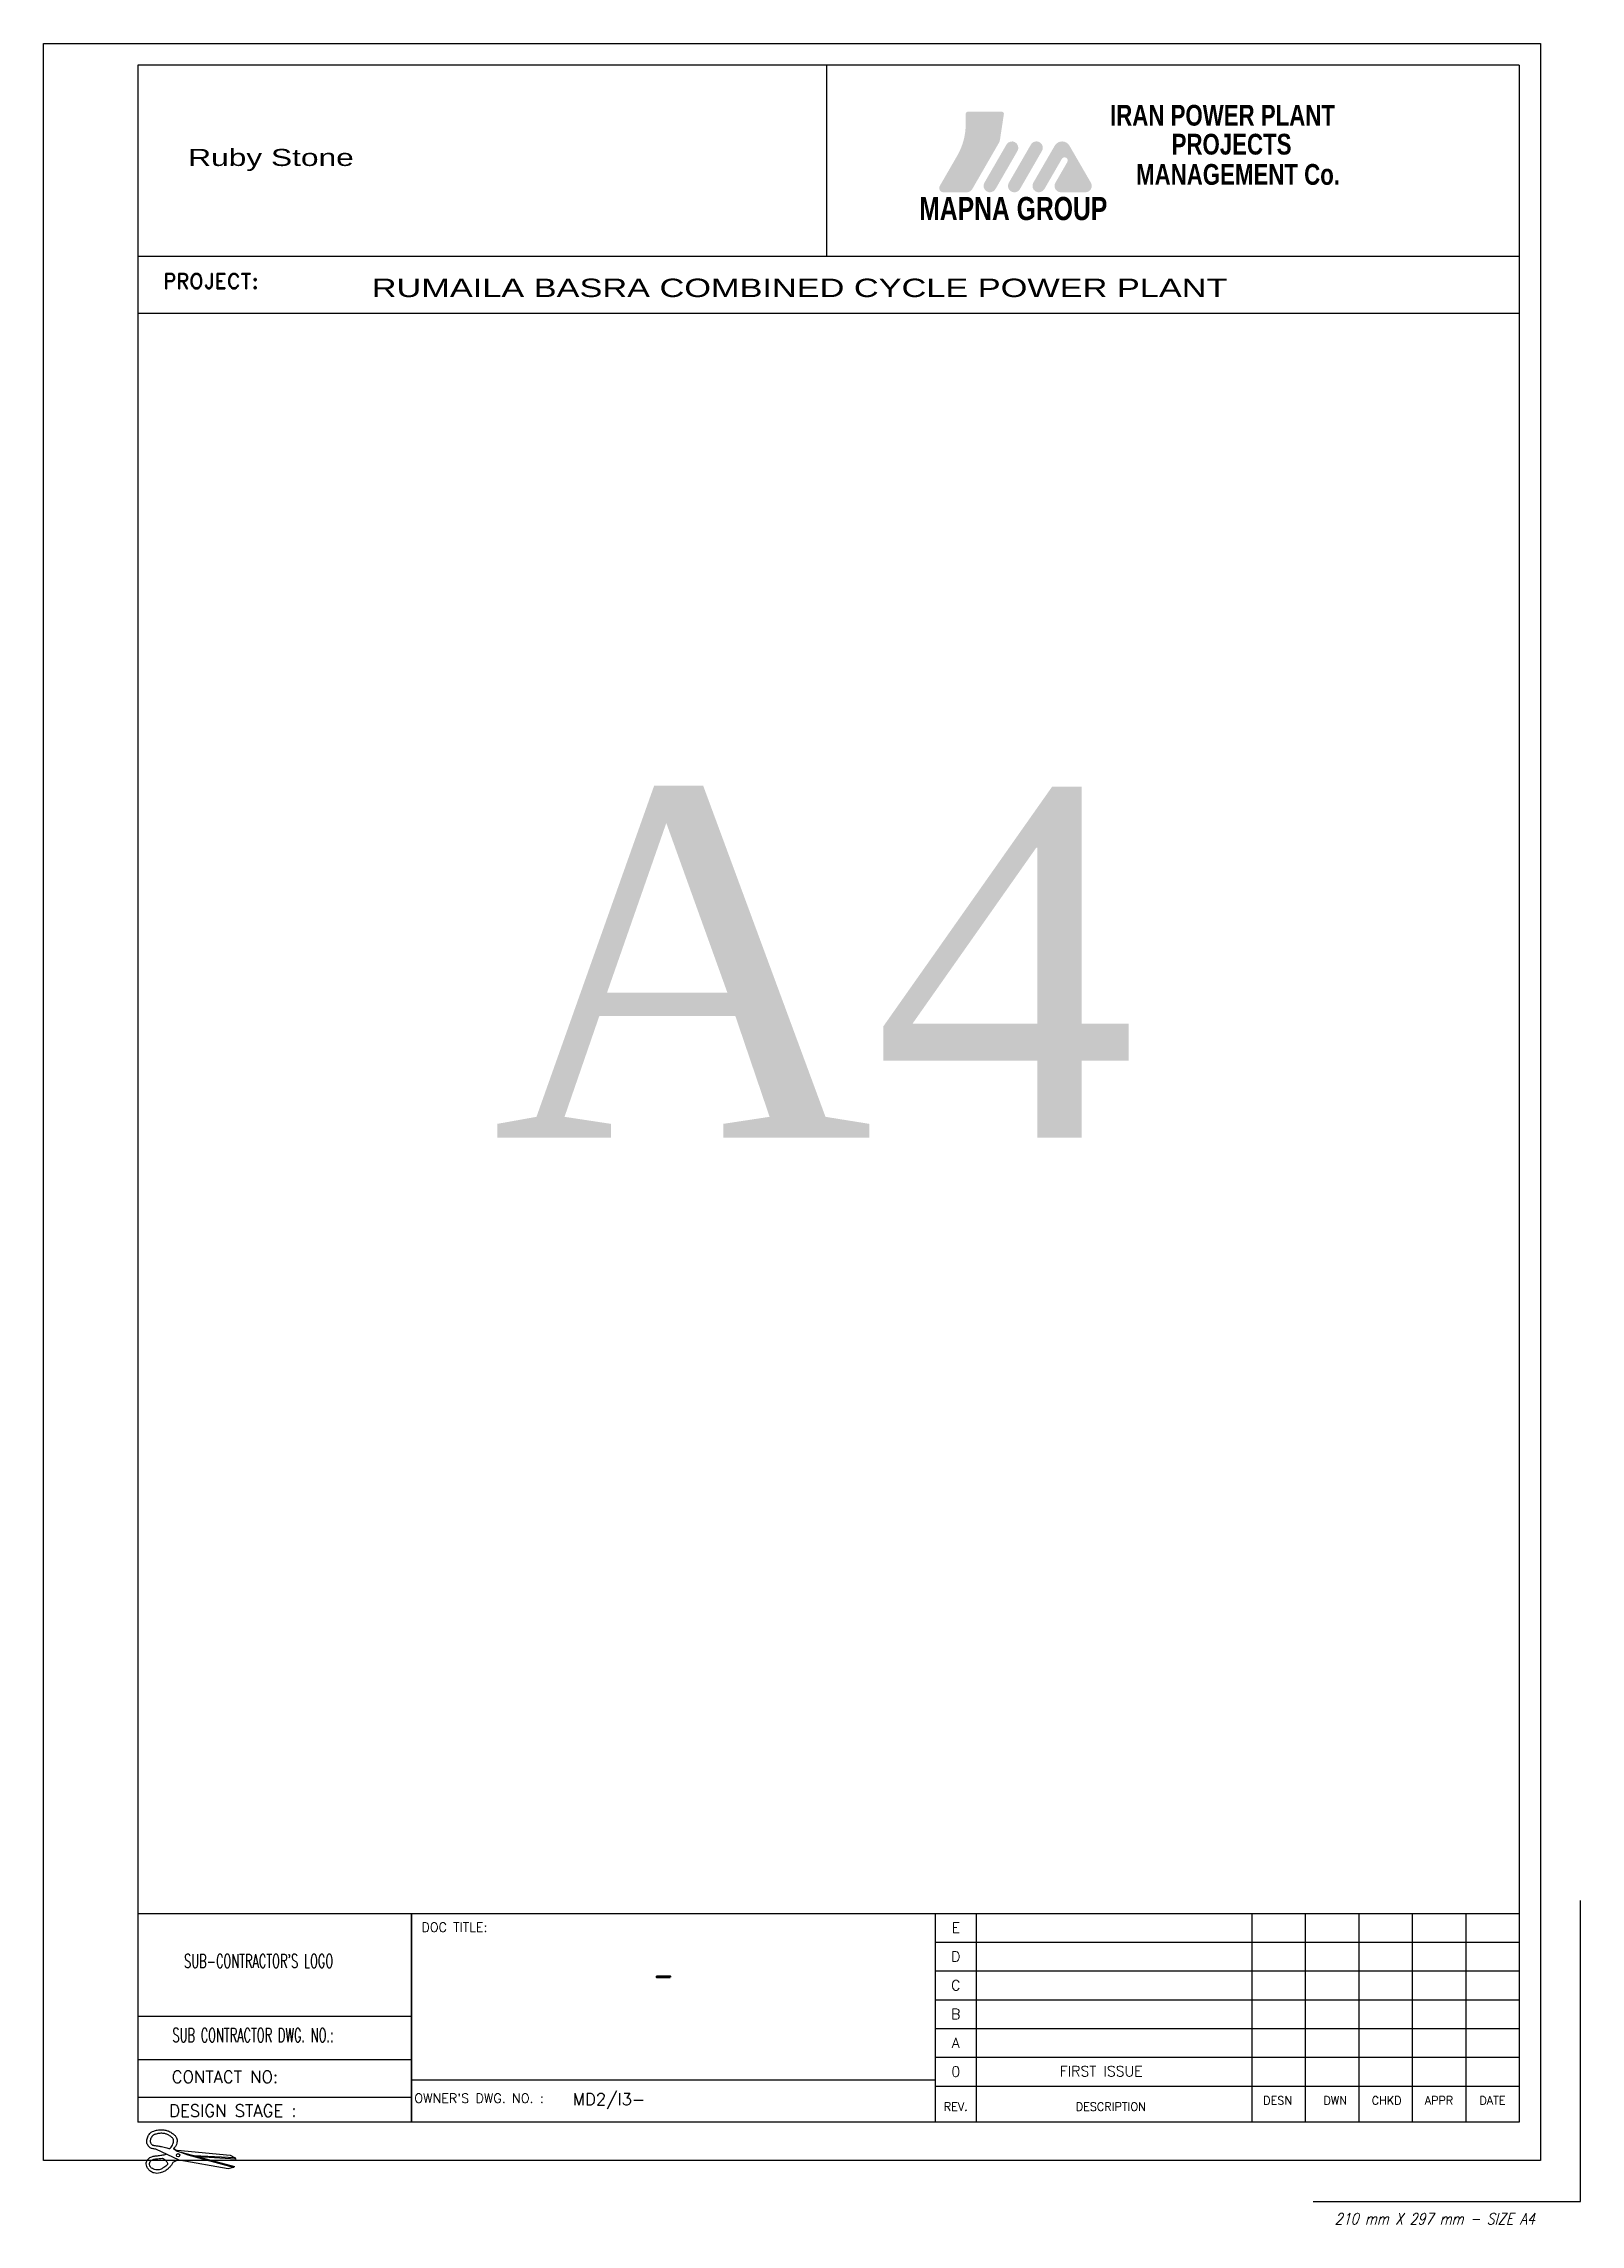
# Model space of a CAD drawing. Header units: millimetres. Extents: x 56 to 1774, y 131 to 974.
# Drawn here: x 1454.5 to 1670.1, y 267.6 to 573.6 of the extents above; entities that cross this region are included whole.
import ezdxf
from ezdxf.enums import TextEntityAlignment as Align

# ---------------------------------------------------------------- set-up
doc = ezdxf.new("R2010")
doc.units = ezdxf.units.MM
doc.linetypes.add('SLD', pattern=[0])
for name, color, linetype in [('1', 1, 'Continuous'), ('CADR', 2, 'Continuous'), ('CADRE', 7, 'Continuous'), ('FRAME A0', 7, 'Continuous'), ('TIT-L', 2, 'Continuous'), ('TITLE', 7, 'Continuous'), ('TITLE BLOCK', 7, 'Continuous')]:
    doc.layers.add(name, color=color, linetype=linetype)
doc.layers.add('T-T', color=2, linetype='Continuous', lineweight=20)
doc.styles.add('MacDonald', font='', dxfattribs={"width": 0.8})
doc.styles.add('ROMAND', font='ROMAND.shx')
doc.styles.add('ROMANS', font='ROMANS.shx')
doc.styles.add('ROMANT', font='romant')
doc.styles.get("Standard").update_dxf_attribs({"font": 'arial.ttf'})
doc.styles.add('style3', font='arial.ttf')
doc.styles.get('MacDonald').set_extended_font_data('Aharoni', bold=True)

msp = doc.modelspace()

# ---------------------------------------------------------------- texts
at = {"color": 4, "insert": (1562.69, 444.57), "char_height": 49, "width": 172.0737, "attachment_point": 5}
msp.add_mtext('{\\fTimes New Roman|b0|i0|c0|p18;\\C256;A4}', dxfattribs=at)
at = {"layer": 'CADRE', "color": 2, "style": 'ROMANS'}
msp.add_text('DOC TITLE:', height=1.3, dxfattribs=at).set_placement((1512.17, 309.29), align=Align.MIDDLE)
at = {"layer": 'CADRE', "color": 2, "style": 'ROMANS', "width": 0.6}
msp.add_text("SUB-CONTRACTOR'S LOGO", height=1.95, dxfattribs=at).set_placement((1484.71, 304.55), align=Align.MIDDLE_CENTER)
msp.add_text('SUB CONTRACTOR DWG. NO.:', height=1.95, dxfattribs=at).set_placement((1472.61, 293.16))
at = {"layer": 'CADRE', "color": 2, "style": 'ROMANS'}
for s, p in [('CONTACT NO:', (1472.51, 289.13)), ('DESIGN STAGE :', (1472.15, 284.4))]:
    msp.add_text(s, height=1.69, dxfattribs=at).set_placement(p, align=Align.TOP_LEFT)
msp.add_text("OWNER'S DWG. NO. :", height=1.3, dxfattribs=at).set_placement((1506.55, 284.65))
at = {"layer": 'FRAME A0', "color": 141, "style": 'ROMANS', "oblique": 15, "width": 0.828221}
msp.add_text('210 mm X 297 mm - SIZE A4', height=1.5724, dxfattribs=at).set_placement((1635.66, 267.6))
at = {"layer": 'T-T', "style": 'MacDonald', "width": 0.8}
for s, height, p in [('IRAN POWER PLANT', 2.9171, (1619.92, 563.52)), ('PROJECTS', 2.917, (1621.19, 559.46)), ('MANAGEMENT Co.', 2.9171, (1622.1, 555.22))]:
    msp.add_text(s, height=height, rotation=0.0001, dxfattribs=at).set_placement(p, align=Align.MIDDLE)
at = {"layer": 'T-T', "color": 3, "style": 'style3', "width": 1.332063}
msp.add_text('Ruby Stone', height=2.389, rotation=0.0001, dxfattribs=at).set_placement((1474.82, 556.4))
at = {"layer": 'T-T', "style": 'MacDonald', "width": 0.8}
msp.add_text('MAPNA GROUP', height=3.2412, rotation=0.0001, dxfattribs=at).set_placement((1577.37, 548.81))
at = {"layer": 'T-T', "color": 3, "style": 'style3', "width": 1.332063}
msp.add_text('RUMAILA BASRA COMBINED CYCLE POWER PLANT  ', height=2.586, rotation=0.0001, dxfattribs=at).set_placement((1561.93, 539.3), align=Align.MIDDLE_CENTER)
at = {"layer": 'TITLE', "color": 2, "linetype": 'Continuous', "style": 'ROMAND'}
msp.add_text('PROJECT: ', height=2.121, dxfattribs=at).set_placement((1478.75, 540.24), align=Align.MIDDLE)
at = {"layer": 'TITLE', "style": 'ROMANS'}
for s, height, p in [('E', 1.44, (1582.5, 309.22)), ('D', 1.44, (1582.5, 305.18)), ('C', 1.44, (1582.5, 301.14)), ('B', 1.44, (1582.5, 297.1)), ('A', 1.44, (1582.5, 293.07)), ('0', 1.44, (1582.5, 289.03)), ('FIRST ISSUE', 1.4423, (1602.9, 289.09)), ('REV.', 1.154, (1582.5, 284.12)), ('DESCRIPTION', 1.1538, (1604.25, 284.12)), ('DESCRIPTION', 1.1538, (1604.25, 284.12)), ('DESN', 1.154, (1627.66, 284.99)), ('DWN', 1.154, (1635.74, 284.99)), ('CHKD', 1.154, (1642.95, 284.99)), ('APPR', 1.154, (1650.29, 284.99)), ('DATE', 1.154, (1657.79, 284.99))]:
    msp.add_text(s, height=height, dxfattribs=at).set_placement(p, align=Align.MIDDLE_CENTER)
at = {"layer": 'TITLE', "color": 3, "style": 'ROMANT'}
msp.add_text('-', height=2.67, dxfattribs=at).set_placement((1541.47, 302.49), align=Align.MIDDLE_CENTER)
msp.add_text('MD2/I3-', height=1.686, dxfattribs=at).set_placement((1528.76, 284.32))

# ---------------------------------------------------------------- hatches: boundary and pattern name
at = {"layer": 'T-T'}
msp.add_hatch(color=252, dxfattribs=at).paths.add_polyline_path([(1588.53, 559.6, 0.093556), (1588.71, 560.12), (1589.25, 563.67, 0.459001), (1588.96, 564.01), (1584.19, 564.01, 0.414214), (1583.9, 563.71), (1583.9, 562.29, -0.131652), (1582.7, 557.83), (1580.26, 553.6, 0.57735), (1580.77, 552.71), (1584.03, 552.71, 0.267949), (1584.81, 553.15)])
h = msp.add_hatch(color=1, dxfattribs=at)
h.paths.add_polyline_path([(1598.45, 559.25, 0.57735), (1596.39, 559.25), (1593.38, 554.05, 1), (1594.93, 553.15), (1597.38, 557.39, -1), (1598.15, 556.95), (1596.48, 554.05, 0.57735), (1597.25, 552.71), (1600.68, 552.71, 0.57735), (1601.46, 554.05)])
h.paths.add_polyline_path([(1594.59, 558.51, 1), (1593.04, 559.4), (1589.95, 554.05, 1), (1591.5, 553.15)])
h.paths.add_polyline_path([(1591.16, 558.51, 1), (1589.61, 559.4), (1586.52, 554.05, 1), (1588.07, 553.15)])

# ---------------------------------------------------------------- linework, layer by layer
at = {"layer": '1', "color": 23}
msp.add_lwpolyline([(1454.54, 573.57), (1664.54, 573.57), (1664.54, 276.57), (1454.54, 276.57)], close=True, dxfattribs=at)
at = {"layer": 'CADR', "color": 2}
for p, q in [((1474.81, 277.31), (1473.29, 277.87)), ((1481.18, 275.58), (1474.81, 277.31)), ((1481.43, 276.92), (1475.67, 277.23))]:
    msp.add_line(p, q, dxfattribs=at)
for points in [[(1473.29, 277.87), (1472.75, 278.25), (1473.29, 277.87), (1481.31, 275.72), (1481.18, 275.58), (1480.43, 275.38), (1473.56, 276.6), (1470.26, 278.14, -0.028727), (1469.77, 278.23, -0.129651), (1469.39, 278.43, -0.104257), (1469.08, 278.86, -0.119665), (1469, 279.33, -0.097137), (1469.15, 279.9, -0.051767), (1469.42, 280.33, -0.087956), (1469.64, 280.53, -0.057218), (1469.98, 280.69, -0.041906), (1470.48, 280.82, -0.04274), (1471.15, 280.87, -0.054109), (1471.67, 280.81, -0.054284), (1472.11, 280.66, -0.044149), (1472.6, 280.37, -0.054191), (1472.97, 280.05, -0.069516), (1473.18, 279.74, -0.098231), (1473.25, 279.47, -0.055535), (1473.23, 278.98, -0.106497), (1473.09, 278.61, -0.087234), (1472.75, 278.25), (1472.75, 278.25)], [(1473.41, 276.67), (1472.66, 276.28, -0.028323), (1472.46, 275.92, -0.044405), (1472.3, 275.72, -0.01082), (1472, 275.41, -0.025021), (1471.85, 275.28, -0.040261), (1471.62, 275.12, -0.024811), (1471.22, 274.92, -0.051639), (1470.87, 274.81, -0.043861), (1470.44, 274.75, -0.084893), (1470.03, 274.81, -0.072185), (1469.58, 275.02, -0.060314), (1469.32, 275.25, -0.053178), (1469.08, 275.57, -0.079226), (1468.95, 275.92, -0.090607), (1468.94, 276.25, -0.135166), (1469.14, 276.7, -0.117955), (1469.58, 277.03, -0.015196), (1469.9, 277.16, -0.060462), (1469.98, 277.18, -0.005739), (1470.19, 277.2, 0.005377), (1470.41, 277.22, 0.00357), (1470.49, 277.23, 0.000482), (1471.12, 277.31, 0.042373), (1471.75, 277.45)]]:
    msp.add_lwpolyline(points, format="xyb", dxfattribs=at)
for points in [[(1472.76, 279.44, 0.014367), (1472.75, 279.49, 0.025297), (1472.74, 279.52, 0.058435), (1472.7, 279.6, 0.032024), (1472.6, 279.72, 0.029767), (1472.48, 279.84, 0.024227), (1472.32, 279.97, 0.024912), (1472.11, 280.11, 0.027124), (1471.9, 280.21, 0.022061), (1471.72, 280.28, 0.025145), (1471.56, 280.33, 0.029012), (1471.38, 280.36, 0.023204), (1471.14, 280.38, 0.025191), (1470.86, 280.37, 0.023986), (1470.57, 280.33, 0.018318), (1470.32, 280.28, 0.024263), (1470.14, 280.23, 0.025265), (1469.99, 280.16, 0.043359), (1469.9, 280.11, 0.029119), (1469.87, 280.08, 0.016334), (1469.81, 280.02, 0.053444), (1469.72, 279.91, 0.029949), (1469.59, 279.68, 0.044366), (1469.52, 279.47, 0.056614), (1469.49, 279.3, 0.051458), (1469.5, 279.18, 0.045838), (1469.54, 279.06, 0.065779), (1469.62, 278.89, 0.084428), (1469.72, 278.79, 0.032189), (1469.83, 278.73, 0.072474), (1469.88, 278.71, 0.006478), (1470.02, 278.69, 0.002973), (1470.32, 278.64, 0.003668), (1470.84, 278.56, -0.009409), (1471.05, 278.52, -0.009459), (1471.06, 278.52, -0.000429), (1471.44, 278.43, -0.023202), (1471.82, 278.33, 0.031733), (1472.09, 278.26, 0.257124), (1472.32, 278.33, 0.089537), (1472.67, 278.88, 0.007257), (1472.73, 279.03, 0.031616), (1472.74, 279.06, 0.049222), (1472.77, 279.27, 0.062413)], [(1471.54, 275.66, -0.017801), (1471.23, 275.47, -0.026129), (1471.01, 275.36, -0.050318), (1470.74, 275.27, -0.04507), (1470.42, 275.23, -0.083678), (1470.11, 275.28, -0.075274), (1469.79, 275.43, -0.05723), (1469.6, 275.6, -0.06187), (1469.46, 275.79, -0.070514), (1469.4, 275.97, -0.076309), (1469.38, 276.15, -0.149653), (1469.5, 276.43, -0.119822), (1469.81, 276.66, -0.013354), (1470, 276.74, -0.058994), (1470.04, 276.75, -0.006162), (1470.15, 276.76, 0.002417), (1470.42, 276.79, 0.00549), (1470.74, 276.82, 0.004129), (1471.18, 276.88), (1471.18, 276.88, -0.075218), (1471.45, 276.76, -0.078077), (1471.67, 276.57, -0.074157), (1471.91, 276.18, -0.225345), (1471.91, 276.02, -0.077154), (1471.79, 275.86, -0.047491)]]:
    msp.add_lwpolyline(points, format="xyb", close=True, dxfattribs=at)
for points in [[(1471.67, 276.57), (1469.64, 276.57)], [(1473.14, 277.97), (1473.3, 278.03), (1480.73, 277.29), (1481.43, 276.92), (1481.51, 276.76), (1476.27, 277.07)], [(1473.74, 276.57), (1473.21, 276.57)]]:
    msp.add_lwpolyline(points, dxfattribs=at)
msp.add_circle((1473.41, 277.31), 0.232, dxfattribs=at)
at = {"layer": 'CADRE', "color": 2}
msp.add_line((1506.16, 287.9), (1579.61, 287.9), dxfattribs=at)
for points in [[(1467.76, 311.24), (1579.61, 311.24)], [(1506.16, 281.94), (1506.16, 311.24)], [(1506.16, 311.24), (1506.16, 281.94)], [(1579.61, 311.24), (1661.54, 311.24)], [(1579.61, 311.24), (1579.61, 281.94)], [(1585.38, 311.24), (1585.38, 281.94)], [(1624.04, 311.24), (1624.04, 281.94)], [(1631.54, 311.24), (1631.54, 281.94)], [(1639.04, 311.24), (1639.04, 281.94)], [(1646.54, 311.24), (1646.54, 281.94)], [(1654.04, 311.24), (1654.04, 281.94)], [(1579.61, 307.2), (1661.54, 307.2)], [(1579.61, 307.2), (1661.54, 307.2)], [(1579.61, 303.16), (1661.54, 303.16)], [(1579.61, 303.16), (1661.54, 303.16)], [(1467.76, 296.82), (1506.16, 296.82)], [(1579.61, 299.12), (1661.54, 299.12)], [(1579.61, 299.12), (1661.54, 299.12)], [(1579.61, 295.08), (1661.54, 295.08)], [(1579.61, 295.08), (1661.54, 295.08)], [(1467.76, 290.75), (1506.16, 290.75)], [(1579.61, 291.05), (1661.54, 291.05)], [(1579.61, 291.05), (1661.54, 291.05)], [(1467.76, 285.47), (1506.16, 285.47)], [(1579.61, 287.01), (1661.54, 287.01)], [(1579.61, 287.01), (1661.54, 287.01)]]:
    msp.add_lwpolyline(points, dxfattribs=at)
at = {"layer": 'FRAME A0', "color": 141}
for p, q in [((1670.13, 270.83), (1670.13, 313.04)), ((1632.62, 270.83), (1670.13, 270.83))]:
    msp.add_line(p, q, dxfattribs=at)
at = {"layer": 'TIT-L', "color": 6, "linetype": 'Continuous'}
for p, q in [((1661.54, 570.54), (1467.76, 570.54)), ((1661.54, 543.68), (1467.76, 543.68)), ((1661.54, 543.68), (1467.76, 543.68)), ((1661.54, 535.71), (1467.76, 535.71)), ((1661.54, 535.71), (1467.76, 535.71)), ((1661.54, 281.94), (1468.31, 281.94)), ((1661.54, 281.94), (1468.31, 281.94))]:
    msp.add_line(p, q, dxfattribs=at)
at = {"layer": 'TIT-L', "color": 6}
for p, q in [((1467.76, 570.54), (1467.76, 281.94)), ((1661.54, 570.54), (1661.54, 281.94)), ((1556.12, 281.94), (1467.76, 281.94)), ((1556.12, 281.94), (1468.31, 281.94)), ((1556.12, 281.94), (1468.31, 281.94)), ((1661.54, 281.94), (1468.31, 281.94))]:
    msp.add_line(p, q, dxfattribs=at)
at = {"layer": 'TITLE', "color": 3, "linetype": 'SLD'}
msp.add_line((1661.54, 311.24), (1661.54, 281.94), dxfattribs=at)
at = {"layer": 'TITLE BLOCK', "color": 153}
msp.add_line((1564.37, 570.54), (1564.37, 543.68), dxfattribs=at)
msp.add_line((1564.37, 570.54), (1564.37, 543.68), dxfattribs=at)

msp.set_redraw_order([(e.dxf.handle, doc.entitydb.next_handle()) for e in msp.query("TEXT MTEXT ATTDEF DIMENSION ARC_DIMENSION")])  # texts and dimensions are drawn at this point

doc.saveas('drawing.dxf')
